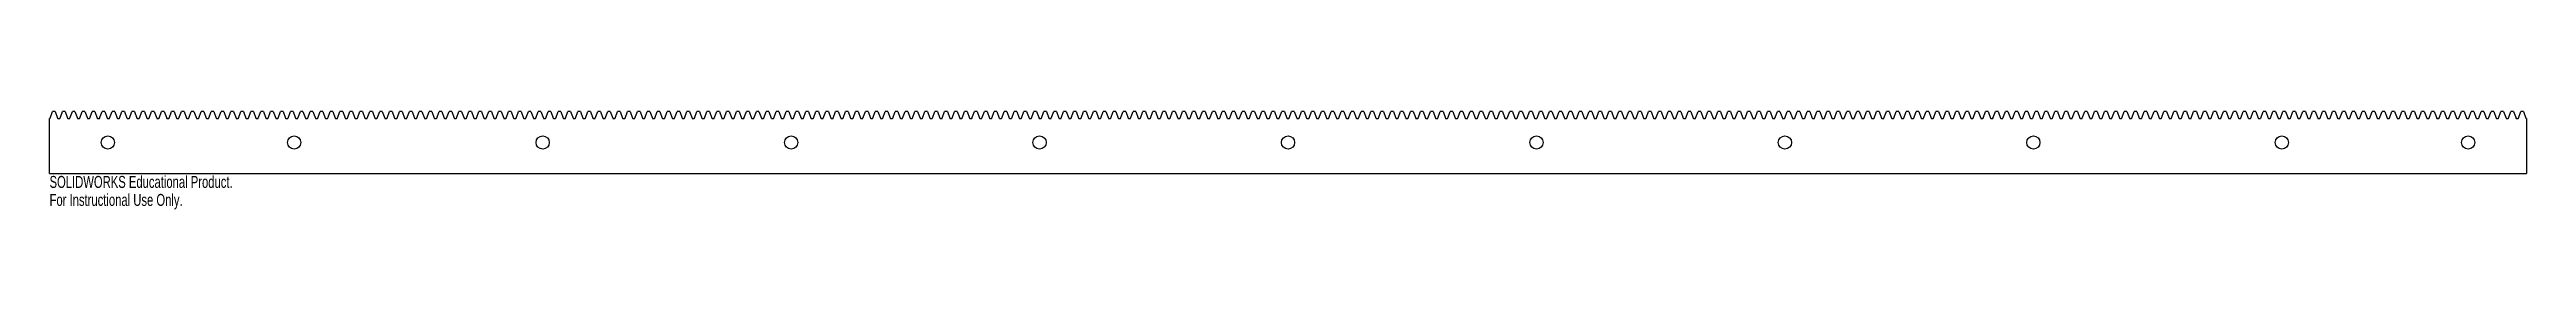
# Model space of a CAD drawing. Header units: inches. Extents: x -19.7 to 19.5, y -1.1 to 0.5.
import ezdxf

# ---------------------------------------------------------------- set-up
doc = ezdxf.new("R2010")
doc.units = ezdxf.units.IN
doc.header["$MEASUREMENT"] = 0
doc.styles.add('SLDTEXTSTYLE0', font='TXT', dxfattribs={"width": 0.7})

msp = doc.modelspace()

# ---------------------------------------------------------------- texts
at = {"color": 7, "linetype": 'Continuous', "char_height": 0.1903, "attachment_point": 1, "style": 'SLDTEXTSTYLE0'}
for s, insert in [('SOLIDWORKS Educational Product.', (-19.733, -0.532)), ('For Instructional Use Only.', (-19.733, -0.818))]:
    msp.add_mtext(s, dxfattribs=dict(at, insert=insert))

# ---------------------------------------------------------------- linework, layer by layer
at = {"color": 7, "linetype": 'Continuous', "lineweight": 25}
for p, q in [((-19.724, 0.387), (-19.686, 0.492)), ((-19.644, 0.492), (-19.686, 0.492)), ((-19.644, 0.492), (-19.605, 0.387)), ((-19.567, 0.387), (-19.529, 0.492)), ((-19.487, 0.492), (-19.529, 0.492)), ((-19.487, 0.492), (-19.448, 0.387)), ((-19.41, 0.387), (-19.372, 0.492)), ((-19.33, 0.492), (-19.372, 0.492)), ((-19.33, 0.492), (-19.291, 0.387)), ((-19.253, 0.387), (-19.215, 0.492)), ((-19.172, 0.492), (-19.215, 0.492)), ((-19.172, 0.492), (-19.134, 0.387)), ((-19.096, 0.387), (-19.058, 0.492)), ((-19.015, 0.492), (-19.058, 0.492)), ((-19.015, 0.492), (-18.977, 0.387)), ((-18.939, 0.387), (-18.9, 0.492)), ((-18.858, 0.492), (-18.9, 0.492)), ((-18.858, 0.492), (-18.82, 0.387)), ((-18.782, 0.387), (-18.743, 0.492)), ((-18.701, 0.492), (-18.743, 0.492)), ((-18.701, 0.492), (-18.663, 0.387)), ((-18.625, 0.387), (-18.586, 0.492)), ((-18.544, 0.492), (-18.586, 0.492)), ((-18.544, 0.492), (-18.506, 0.387)), ((-18.468, 0.387), (-18.429, 0.492)), ((-18.387, 0.492), (-18.429, 0.492)), ((-18.387, 0.492), (-18.349, 0.387)), ((-18.31, 0.387), (-18.272, 0.492)), ((-18.23, 0.492), (-18.272, 0.492)), ((-18.23, 0.492), (-18.192, 0.387)), ((-18.153, 0.387), (-18.115, 0.492)), ((-18.073, 0.492), (-18.115, 0.492)), ((-18.073, 0.492), (-18.035, 0.387)), ((-17.996, 0.387), (-17.958, 0.492)), ((-17.916, 0.492), (-17.958, 0.492)), ((-17.916, 0.492), (-17.877, 0.387)), ((-17.839, 0.387), (-17.801, 0.492)), ((-17.759, 0.492), (-17.801, 0.492)), ((-17.759, 0.492), (-17.72, 0.387)), ((-17.682, 0.387), (-17.644, 0.492)), ((-17.602, 0.492), (-17.644, 0.492)), ((-17.602, 0.492), (-17.563, 0.387)), ((-17.525, 0.387), (-17.487, 0.492)), ((-17.445, 0.492), (-17.487, 0.492)), ((-17.445, 0.492), (-17.406, 0.387)), ((-17.368, 0.387), (-17.33, 0.492)), ((-17.287, 0.492), (-17.33, 0.492)), ((-17.287, 0.492), (-17.249, 0.387)), ((-17.211, 0.387), (-17.173, 0.492)), ((-17.13, 0.492), (-17.173, 0.492)), ((-17.13, 0.492), (-17.092, 0.387)), ((-17.054, 0.387), (-17.015, 0.492)), ((-16.973, 0.492), (-17.015, 0.492)), ((-16.973, 0.492), (-16.935, 0.387)), ((-16.897, 0.387), (-16.858, 0.492)), ((-16.816, 0.492), (-16.858, 0.492)), ((-16.816, 0.492), (-16.778, 0.387)), ((-16.74, 0.387), (-16.701, 0.492)), ((-16.659, 0.492), (-16.701, 0.492)), ((-16.659, 0.492), (-16.621, 0.387)), ((-16.583, 0.387), (-16.544, 0.492)), ((-16.502, 0.492), (-16.544, 0.492)), ((-16.502, 0.492), (-16.464, 0.387)), ((-16.426, 0.387), (-16.387, 0.492)), ((-16.345, 0.492), (-16.387, 0.492)), ((-16.345, 0.492), (-16.307, 0.387)), ((-16.268, 0.387), (-16.23, 0.492)), ((-16.188, 0.492), (-16.23, 0.492)), ((-16.188, 0.492), (-16.15, 0.387)), ((-16.111, 0.387), (-16.073, 0.492)), ((-16.031, 0.492), (-16.073, 0.492)), ((-16.031, 0.492), (-15.992, 0.387)), ((-15.954, 0.387), (-15.916, 0.492)), ((-15.874, 0.492), (-15.916, 0.492)), ((-15.874, 0.492), (-15.835, 0.387)), ((-15.797, 0.387), (-15.759, 0.492)), ((-15.717, 0.492), (-15.759, 0.492)), ((-15.717, 0.492), (-15.678, 0.387)), ((-15.64, 0.387), (-15.602, 0.492)), ((-15.56, 0.492), (-15.602, 0.492)), ((-15.56, 0.492), (-15.521, 0.387)), ((-15.483, 0.387), (-15.445, 0.492)), ((-15.403, 0.492), (-15.445, 0.492)), ((-15.403, 0.492), (-15.364, 0.387)), ((-15.326, 0.387), (-15.288, 0.492)), ((-15.245, 0.492), (-15.288, 0.492)), ((-15.245, 0.492), (-15.207, 0.387)), ((-15.169, 0.387), (-15.131, 0.492)), ((-15.088, 0.492), (-15.131, 0.492)), ((-15.088, 0.492), (-15.05, 0.387)), ((-15.012, 0.387), (-14.973, 0.492)), ((-14.931, 0.492), (-14.973, 0.492)), ((-14.931, 0.492), (-14.893, 0.387)), ((-14.855, 0.387), (-14.816, 0.492)), ((-14.774, 0.492), (-14.816, 0.492)), ((-14.774, 0.492), (-14.736, 0.387)), ((-14.698, 0.387), (-14.659, 0.492)), ((-14.617, 0.492), (-14.659, 0.492)), ((-14.617, 0.492), (-14.579, 0.387)), ((-14.541, 0.387), (-14.502, 0.492)), ((-14.46, 0.492), (-14.502, 0.492)), ((-14.46, 0.492), (-14.422, 0.387)), ((-14.383, 0.387), (-14.345, 0.492)), ((-14.303, 0.492), (-14.345, 0.492)), ((-14.303, 0.492), (-14.265, 0.387)), ((-14.226, 0.387), (-14.188, 0.492)), ((-14.146, 0.492), (-14.188, 0.492)), ((-14.146, 0.492), (-14.108, 0.387)), ((-14.069, 0.387), (-14.031, 0.492)), ((-13.989, 0.492), (-14.031, 0.492)), ((-13.989, 0.492), (-13.95, 0.387)), ((-13.912, 0.387), (-13.874, 0.492)), ((-13.832, 0.492), (-13.874, 0.492)), ((-13.832, 0.492), (-13.793, 0.387)), ((-13.755, 0.387), (-13.717, 0.492)), ((-13.675, 0.492), (-13.717, 0.492)), ((-13.675, 0.492), (-13.636, 0.387)), ((-13.598, 0.387), (-13.56, 0.492)), ((-13.518, 0.492), (-13.56, 0.492)), ((-13.518, 0.492), (-13.479, 0.387)), ((-13.441, 0.387), (-13.403, 0.492)), ((-13.36, 0.492), (-13.403, 0.492)), ((-13.36, 0.492), (-13.322, 0.387)), ((-13.284, 0.387), (-13.246, 0.492)), ((-13.203, 0.492), (-13.246, 0.492)), ((-13.203, 0.492), (-13.165, 0.387)), ((-13.127, 0.387), (-13.088, 0.492)), ((-13.046, 0.492), (-13.088, 0.492)), ((-13.046, 0.492), (-13.008, 0.387)), ((-12.97, 0.387), (-12.931, 0.492)), ((-12.889, 0.492), (-12.931, 0.492)), ((-12.889, 0.492), (-12.851, 0.387)), ((-12.813, 0.387), (-12.774, 0.492)), ((-12.732, 0.492), (-12.774, 0.492)), ((-12.732, 0.492), (-12.694, 0.387)), ((-12.656, 0.387), (-12.617, 0.492)), ((-12.575, 0.492), (-12.617, 0.492)), ((-12.575, 0.492), (-12.537, 0.387)), ((-12.499, 0.387), (-12.46, 0.492)), ((-12.418, 0.492), (-12.46, 0.492)), ((-12.418, 0.492), (-12.38, 0.387)), ((-12.341, 0.387), (-12.303, 0.492)), ((-12.261, 0.492), (-12.303, 0.492)), ((-12.261, 0.492), (-12.223, 0.387)), ((-12.184, 0.387), (-12.146, 0.492)), ((-12.104, 0.492), (-12.146, 0.492)), ((-12.104, 0.492), (-12.065, 0.387)), ((-12.027, 0.387), (-11.989, 0.492)), ((-11.947, 0.492), (-11.989, 0.492)), ((-11.947, 0.492), (-11.908, 0.387)), ((-11.87, 0.387), (-11.832, 0.492)), ((-11.79, 0.492), (-11.832, 0.492)), ((-11.79, 0.492), (-11.751, 0.387)), ((-11.713, 0.387), (-11.675, 0.492)), ((-11.633, 0.492), (-11.675, 0.492)), ((-11.633, 0.492), (-11.594, 0.387)), ((-11.556, 0.387), (-11.518, 0.492)), ((-11.476, 0.492), (-11.518, 0.492)), ((-11.476, 0.492), (-11.437, 0.387)), ((-11.399, 0.387), (-11.361, 0.492)), ((-11.318, 0.492), (-11.361, 0.492)), ((-11.318, 0.492), (-11.28, 0.387)), ((-11.242, 0.387), (-11.204, 0.492)), ((-11.161, 0.492), (-11.204, 0.492)), ((-11.161, 0.492), (-11.123, 0.387)), ((-11.085, 0.387), (-11.046, 0.492)), ((-11.004, 0.492), (-11.046, 0.492)), ((-11.004, 0.492), (-10.966, 0.387)), ((-10.928, 0.387), (-10.889, 0.492)), ((-10.847, 0.492), (-10.889, 0.492)), ((-10.847, 0.492), (-10.809, 0.387)), ((-10.771, 0.387), (-10.732, 0.492)), ((-10.69, 0.492), (-10.732, 0.492)), ((-10.69, 0.492), (-10.652, 0.387)), ((-10.614, 0.387), (-10.575, 0.492)), ((-10.533, 0.492), (-10.575, 0.492)), ((-10.533, 0.492), (-10.495, 0.387)), ((-10.456, 0.387), (-10.418, 0.492)), ((-10.376, 0.492), (-10.418, 0.492)), ((-10.376, 0.492), (-10.338, 0.387)), ((-10.299, 0.387), (-10.261, 0.492)), ((-10.219, 0.492), (-10.261, 0.492)), ((-10.219, 0.492), (-10.181, 0.387)), ((-10.142, 0.387), (-10.104, 0.492)), ((-10.062, 0.492), (-10.104, 0.492)), ((-10.062, 0.492), (-10.023, 0.387)), ((-9.985, 0.387), (-9.947, 0.492)), ((-9.905, 0.492), (-9.947, 0.492)), ((-9.905, 0.492), (-9.866, 0.387)), ((-9.828, 0.387), (-9.79, 0.492)), ((-9.748, 0.492), (-9.79, 0.492)), ((-9.748, 0.492), (-9.709, 0.387)), ((-9.671, 0.387), (-9.633, 0.492)), ((-9.591, 0.492), (-9.633, 0.492)), ((-9.591, 0.492), (-9.552, 0.387)), ((-9.514, 0.387), (-9.476, 0.492)), ((-9.433, 0.492), (-9.476, 0.492)), ((-9.433, 0.492), (-9.395, 0.387)), ((-9.357, 0.387), (-9.319, 0.492)), ((-9.276, 0.492), (-9.319, 0.492)), ((-9.276, 0.492), (-9.238, 0.387)), ((-9.2, 0.387), (-9.161, 0.492)), ((-9.119, 0.492), (-9.161, 0.492)), ((-9.119, 0.492), (-9.081, 0.387)), ((-9.043, 0.387), (-9.004, 0.492)), ((-8.962, 0.492), (-9.004, 0.492)), ((-8.962, 0.492), (-8.924, 0.387)), ((-8.886, 0.387), (-8.847, 0.492)), ((-8.805, 0.492), (-8.847, 0.492)), ((-8.805, 0.492), (-8.767, 0.387)), ((-8.729, 0.387), (-8.69, 0.492)), ((-8.648, 0.492), (-8.69, 0.492)), ((-8.648, 0.492), (-8.61, 0.387)), ((-8.572, 0.387), (-8.533, 0.492)), ((-8.491, 0.492), (-8.533, 0.492)), ((-8.491, 0.492), (-8.453, 0.387)), ((-8.414, 0.387), (-8.376, 0.492)), ((-8.334, 0.492), (-8.376, 0.492)), ((-8.334, 0.492), (-8.296, 0.387)), ((-8.257, 0.387), (-8.219, 0.492)), ((-8.177, 0.492), (-8.219, 0.492)), ((-8.177, 0.492), (-8.138, 0.387)), ((-8.1, 0.387), (-8.062, 0.492)), ((-8.02, 0.492), (-8.062, 0.492)), ((-8.02, 0.492), (-7.981, 0.387)), ((-7.943, 0.387), (-7.905, 0.492)), ((-7.863, 0.492), (-7.905, 0.492)), ((-7.863, 0.492), (-7.824, 0.387)), ((-7.786, 0.387), (-7.748, 0.492)), ((-7.706, 0.492), (-7.748, 0.492)), ((-7.706, 0.492), (-7.667, 0.387)), ((-7.629, 0.387), (-7.591, 0.492)), ((-7.549, 0.492), (-7.591, 0.492)), ((-7.549, 0.492), (-7.51, 0.387)), ((-7.472, 0.387), (-7.434, 0.492)), ((-7.391, 0.492), (-7.434, 0.492)), ((-7.391, 0.492), (-7.353, 0.387)), ((-7.315, 0.387), (-7.277, 0.492)), ((-7.234, 0.492), (-7.277, 0.492)), ((-7.234, 0.492), (-7.196, 0.387)), ((-7.158, 0.387), (-7.119, 0.492)), ((-7.077, 0.492), (-7.119, 0.492)), ((-7.077, 0.492), (-7.039, 0.387)), ((-7.001, 0.387), (-6.962, 0.492)), ((-6.92, 0.492), (-6.962, 0.492)), ((-6.92, 0.492), (-6.882, 0.387)), ((-6.844, 0.387), (-6.805, 0.492)), ((-6.763, 0.492), (-6.805, 0.492)), ((-6.763, 0.492), (-6.725, 0.387)), ((-6.687, 0.387), (-6.648, 0.492)), ((-6.606, 0.492), (-6.648, 0.492)), ((-6.606, 0.492), (-6.568, 0.387)), ((-6.529, 0.387), (-6.491, 0.492)), ((-6.449, 0.492), (-6.491, 0.492)), ((-6.449, 0.492), (-6.411, 0.387)), ((-6.372, 0.387), (-6.334, 0.492)), ((-6.292, 0.492), (-6.334, 0.492)), ((-6.292, 0.492), (-6.254, 0.387)), ((-6.215, 0.387), (-6.177, 0.492)), ((-6.135, 0.492), (-6.177, 0.492)), ((-6.135, 0.492), (-6.096, 0.387)), ((-6.058, 0.387), (-6.02, 0.492)), ((-5.978, 0.492), (-6.02, 0.492)), ((-5.978, 0.492), (-5.939, 0.387)), ((-5.901, 0.387), (-5.863, 0.492)), ((-5.821, 0.492), (-5.863, 0.492)), ((-5.821, 0.492), (-5.782, 0.387)), ((-5.744, 0.387), (-5.706, 0.492)), ((-5.664, 0.492), (-5.706, 0.492)), ((-5.664, 0.492), (-5.625, 0.387)), ((-5.587, 0.387), (-5.549, 0.492)), ((-5.506, 0.492), (-5.549, 0.492)), ((-5.506, 0.492), (-5.468, 0.387)), ((-5.43, 0.387), (-5.392, 0.492)), ((-5.349, 0.492), (-5.392, 0.492)), ((-5.349, 0.492), (-5.311, 0.387)), ((-5.273, 0.387), (-5.234, 0.492)), ((-5.192, 0.492), (-5.234, 0.492)), ((-5.192, 0.492), (-5.154, 0.387)), ((-5.116, 0.387), (-5.077, 0.492)), ((-5.035, 0.492), (-5.077, 0.492)), ((-5.035, 0.492), (-4.997, 0.387)), ((-4.959, 0.387), (-4.92, 0.492)), ((-4.878, 0.492), (-4.92, 0.492)), ((-4.878, 0.492), (-4.84, 0.387)), ((-4.802, 0.387), (-4.763, 0.492)), ((-4.721, 0.492), (-4.763, 0.492)), ((-4.721, 0.492), (-4.683, 0.387)), ((-4.645, 0.387), (-4.606, 0.492)), ((-4.564, 0.492), (-4.606, 0.492)), ((-4.564, 0.492), (-4.526, 0.387)), ((-4.487, 0.387), (-4.449, 0.492)), ((-4.407, 0.492), (-4.449, 0.492)), ((-4.407, 0.492), (-4.369, 0.387)), ((-4.33, 0.387), (-4.292, 0.492)), ((-4.25, 0.492), (-4.292, 0.492)), ((-4.25, 0.492), (-4.211, 0.387)), ((-4.173, 0.387), (-4.135, 0.492)), ((-4.093, 0.492), (-4.135, 0.492)), ((-4.093, 0.492), (-4.054, 0.387)), ((-4.016, 0.387), (-3.978, 0.492)), ((-3.936, 0.492), (-3.978, 0.492)), ((-3.936, 0.492), (-3.897, 0.387)), ((-3.859, 0.387), (-3.821, 0.492)), ((-3.779, 0.492), (-3.821, 0.492)), ((-3.779, 0.492), (-3.74, 0.387)), ((-3.702, 0.387), (-3.664, 0.492)), ((-3.622, 0.492), (-3.664, 0.492)), ((-3.622, 0.492), (-3.583, 0.387)), ((-3.545, 0.387), (-3.507, 0.492)), ((-3.464, 0.492), (-3.507, 0.492)), ((-3.464, 0.492), (-3.426, 0.387)), ((-3.388, 0.387), (-3.35, 0.492)), ((-3.307, 0.492), (-3.35, 0.492)), ((-3.307, 0.492), (-3.269, 0.387)), ((-3.231, 0.387), (-3.192, 0.492)), ((-3.15, 0.492), (-3.192, 0.492)), ((-3.15, 0.492), (-3.112, 0.387)), ((-3.074, 0.387), (-3.035, 0.492)), ((-2.993, 0.492), (-3.035, 0.492)), ((-2.993, 0.492), (-2.955, 0.387)), ((-2.917, 0.387), (-2.878, 0.492)), ((-2.836, 0.492), (-2.878, 0.492)), ((-2.836, 0.492), (-2.798, 0.387)), ((-2.76, 0.387), (-2.721, 0.492)), ((-2.679, 0.492), (-2.721, 0.492)), ((-2.679, 0.492), (-2.641, 0.387)), ((-2.602, 0.387), (-2.564, 0.492)), ((-2.522, 0.492), (-2.564, 0.492)), ((-2.522, 0.492), (-2.484, 0.387)), ((-2.445, 0.387), (-2.407, 0.492)), ((-2.365, 0.492), (-2.407, 0.492)), ((-2.365, 0.492), (-2.327, 0.387)), ((-2.288, 0.387), (-2.25, 0.492)), ((-2.208, 0.492), (-2.25, 0.492)), ((-2.208, 0.492), (-2.169, 0.387)), ((-2.131, 0.387), (-2.093, 0.492)), ((-2.051, 0.492), (-2.093, 0.492)), ((-2.051, 0.492), (-2.012, 0.387)), ((-1.974, 0.387), (-1.936, 0.492)), ((-1.894, 0.492), (-1.936, 0.492)), ((-1.894, 0.492), (-1.855, 0.387)), ((-1.817, 0.387), (-1.779, 0.492)), ((-1.737, 0.492), (-1.779, 0.492)), ((-1.737, 0.492), (-1.698, 0.387)), ((-1.66, 0.387), (-1.622, 0.492)), ((-1.579, 0.492), (-1.622, 0.492)), ((-1.579, 0.492), (-1.541, 0.387)), ((-1.503, 0.387), (-1.465, 0.492)), ((-1.422, 0.492), (-1.465, 0.492)), ((-1.422, 0.492), (-1.384, 0.387)), ((-1.346, 0.387), (-1.307, 0.492)), ((-1.265, 0.492), (-1.307, 0.492)), ((-1.265, 0.492), (-1.227, 0.387)), ((-1.189, 0.387), (-1.15, 0.492)), ((-1.108, 0.492), (-1.15, 0.492)), ((-1.108, 0.492), (-1.07, 0.387)), ((-1.032, 0.387), (-0.993, 0.492)), ((-0.951, 0.492), (-0.993, 0.492)), ((-0.951, 0.492), (-0.913, 0.387)), ((-0.875, 0.387), (-0.836, 0.492)), ((-0.794, 0.492), (-0.836, 0.492)), ((-0.794, 0.492), (-0.756, 0.387)), ((-0.718, 0.387), (-0.679, 0.492)), ((-0.637, 0.492), (-0.679, 0.492)), ((-0.637, 0.492), (-0.599, 0.387)), ((-0.56, 0.387), (-0.522, 0.492)), ((-0.48, 0.492), (-0.522, 0.492)), ((-0.48, 0.492), (-0.442, 0.387)), ((-0.403, 0.387), (-0.365, 0.492)), ((-0.323, 0.492), (-0.365, 0.492)), ((-0.323, 0.492), (-0.284, 0.387)), ((-0.246, 0.387), (-0.208, 0.492)), ((-0.166, 0.492), (-0.208, 0.492)), ((-0.166, 0.492), (-0.127, 0.387)), ((-0.089, 0.387), (-0.051, 0.492)), ((-0.009, 0.492), (-0.051, 0.492)), ((-0.009, 0.492), (0.03, 0.387)), ((0.068, 0.387), (0.106, 0.492)), ((0.148, 0.492), (0.106, 0.492)), ((0.148, 0.492), (0.187, 0.387)), ((0.225, 0.387), (0.263, 0.492)), ((0.305, 0.492), (0.263, 0.492)), ((0.305, 0.492), (0.344, 0.387)), ((0.382, 0.387), (0.42, 0.492)), ((0.463, 0.492), (0.42, 0.492)), ((0.463, 0.492), (0.501, 0.387)), ((0.539, 0.387), (0.577, 0.492)), ((0.62, 0.492), (0.577, 0.492)), ((0.62, 0.492), (0.658, 0.387)), ((0.696, 0.387), (0.735, 0.492)), ((0.777, 0.492), (0.735, 0.492)), ((0.777, 0.492), (0.815, 0.387)), ((0.853, 0.387), (0.892, 0.492)), ((0.934, 0.492), (0.892, 0.492)), ((0.934, 0.492), (0.972, 0.387)), ((1.01, 0.387), (1.049, 0.492)), ((1.091, 0.492), (1.049, 0.492)), ((1.091, 0.492), (1.129, 0.387)), ((1.167, 0.387), (1.206, 0.492)), ((1.248, 0.492), (1.206, 0.492)), ((1.248, 0.492), (1.286, 0.387)), ((1.325, 0.387), (1.363, 0.492)), ((1.405, 0.492), (1.363, 0.492)), ((1.405, 0.492), (1.443, 0.387)), ((1.482, 0.387), (1.52, 0.492)), ((1.562, 0.492), (1.52, 0.492)), ((1.562, 0.492), (1.6, 0.387)), ((1.639, 0.387), (1.677, 0.492)), ((1.719, 0.492), (1.677, 0.492)), ((1.719, 0.492), (1.758, 0.387)), ((1.796, 0.387), (1.834, 0.492)), ((1.876, 0.492), (1.834, 0.492)), ((1.876, 0.492), (1.915, 0.387)), ((1.953, 0.387), (1.991, 0.492)), ((2.033, 0.492), (1.991, 0.492)), ((2.033, 0.492), (2.072, 0.387)), ((2.11, 0.387), (2.148, 0.492)), ((2.19, 0.492), (2.148, 0.492)), ((2.19, 0.492), (2.229, 0.387)), ((2.267, 0.387), (2.305, 0.492)), ((2.348, 0.492), (2.305, 0.492)), ((2.348, 0.492), (2.386, 0.387)), ((2.424, 0.387), (2.462, 0.492)), ((2.505, 0.492), (2.462, 0.492)), ((2.505, 0.492), (2.543, 0.387)), ((2.581, 0.387), (2.62, 0.492)), ((2.662, 0.492), (2.62, 0.492)), ((2.662, 0.492), (2.7, 0.387)), ((2.738, 0.387), (2.777, 0.492)), ((2.819, 0.492), (2.777, 0.492)), ((2.819, 0.492), (2.857, 0.387)), ((2.895, 0.387), (2.934, 0.492)), ((2.976, 0.492), (2.934, 0.492)), ((2.976, 0.492), (3.014, 0.387)), ((3.052, 0.387), (3.091, 0.492)), ((3.133, 0.492), (3.091, 0.492)), ((3.133, 0.492), (3.171, 0.387)), ((3.209, 0.387), (3.248, 0.492)), ((3.29, 0.492), (3.248, 0.492)), ((3.29, 0.492), (3.328, 0.387)), ((3.367, 0.387), (3.405, 0.492)), ((3.447, 0.492), (3.405, 0.492)), ((3.447, 0.492), (3.485, 0.387)), ((3.524, 0.387), (3.562, 0.492)), ((3.604, 0.492), (3.562, 0.492)), ((3.604, 0.492), (3.643, 0.387)), ((3.681, 0.387), (3.719, 0.492)), ((3.761, 0.492), (3.719, 0.492)), ((3.761, 0.492), (3.8, 0.387)), ((3.838, 0.387), (3.876, 0.492)), ((3.918, 0.492), (3.876, 0.492)), ((3.918, 0.492), (3.957, 0.387)), ((3.995, 0.387), (4.033, 0.492)), ((4.075, 0.492), (4.033, 0.492)), ((4.075, 0.492), (4.114, 0.387)), ((4.152, 0.387), (4.19, 0.492)), ((4.232, 0.492), (4.19, 0.492)), ((4.232, 0.492), (4.271, 0.387)), ((4.309, 0.387), (4.347, 0.492)), ((4.39, 0.492), (4.347, 0.492)), ((4.39, 0.492), (4.428, 0.387)), ((4.466, 0.387), (4.504, 0.492)), ((4.547, 0.492), (4.504, 0.492)), ((4.547, 0.492), (4.585, 0.387)), ((4.623, 0.387), (4.662, 0.492)), ((4.704, 0.492), (4.662, 0.492)), ((4.704, 0.492), (4.742, 0.387)), ((4.78, 0.387), (4.819, 0.492)), ((4.861, 0.492), (4.819, 0.492)), ((4.861, 0.492), (4.899, 0.387)), ((4.937, 0.387), (4.976, 0.492)), ((5.018, 0.492), (4.976, 0.492)), ((5.018, 0.492), (5.056, 0.387)), ((5.094, 0.387), (5.133, 0.492)), ((5.175, 0.492), (5.133, 0.492)), ((5.175, 0.492), (5.213, 0.387)), ((5.252, 0.387), (5.29, 0.492)), ((5.332, 0.492), (5.29, 0.492)), ((5.332, 0.492), (5.37, 0.387)), ((5.409, 0.387), (5.447, 0.492)), ((5.489, 0.492), (5.447, 0.492)), ((5.489, 0.492), (5.527, 0.387)), ((5.566, 0.387), (5.604, 0.492)), ((5.646, 0.492), (5.604, 0.492)), ((5.646, 0.492), (5.685, 0.387)), ((5.723, 0.387), (5.761, 0.492)), ((5.803, 0.492), (5.761, 0.492)), ((5.803, 0.492), (5.842, 0.387)), ((5.88, 0.387), (5.918, 0.492)), ((5.96, 0.492), (5.918, 0.492)), ((5.96, 0.492), (5.999, 0.387)), ((6.037, 0.387), (6.075, 0.492)), ((6.117, 0.492), (6.075, 0.492)), ((6.117, 0.492), (6.156, 0.387)), ((6.194, 0.387), (6.232, 0.492)), ((6.275, 0.492), (6.232, 0.492)), ((6.275, 0.492), (6.313, 0.387)), ((6.351, 0.387), (6.389, 0.492)), ((6.432, 0.492), (6.389, 0.492)), ((6.432, 0.492), (6.47, 0.387)), ((6.508, 0.387), (6.547, 0.492)), ((6.589, 0.492), (6.547, 0.492)), ((6.589, 0.492), (6.627, 0.387)), ((6.665, 0.387), (6.704, 0.492)), ((6.746, 0.492), (6.704, 0.492)), ((6.746, 0.492), (6.784, 0.387)), ((6.822, 0.387), (6.861, 0.492)), ((6.903, 0.492), (6.861, 0.492)), ((6.903, 0.492), (6.941, 0.387)), ((6.979, 0.387), (7.018, 0.492)), ((7.06, 0.492), (7.018, 0.492)), ((7.06, 0.492), (7.098, 0.387)), ((7.136, 0.387), (7.175, 0.492)), ((7.217, 0.492), (7.175, 0.492)), ((7.217, 0.492), (7.255, 0.387)), ((7.294, 0.387), (7.332, 0.492)), ((7.374, 0.492), (7.332, 0.492)), ((7.374, 0.492), (7.412, 0.387)), ((7.451, 0.387), (7.489, 0.492)), ((7.531, 0.492), (7.489, 0.492)), ((7.531, 0.492), (7.57, 0.387)), ((7.608, 0.387), (7.646, 0.492)), ((7.688, 0.492), (7.646, 0.492)), ((7.688, 0.492), (7.727, 0.387)), ((7.765, 0.387), (7.803, 0.492)), ((7.845, 0.492), (7.803, 0.492)), ((7.845, 0.492), (7.884, 0.387)), ((7.922, 0.387), (7.96, 0.492)), ((8.002, 0.492), (7.96, 0.492)), ((8.002, 0.492), (8.041, 0.387)), ((8.079, 0.387), (8.117, 0.492)), ((8.159, 0.492), (8.117, 0.492)), ((8.159, 0.492), (8.198, 0.387)), ((8.236, 0.387), (8.274, 0.492)), ((8.317, 0.492), (8.274, 0.492)), ((8.317, 0.492), (8.355, 0.387)), ((8.393, 0.387), (8.431, 0.492)), ((8.474, 0.492), (8.431, 0.492)), ((8.474, 0.492), (8.512, 0.387)), ((8.55, 0.387), (8.589, 0.492)), ((8.631, 0.492), (8.589, 0.492)), ((8.631, 0.492), (8.669, 0.387)), ((8.707, 0.387), (8.746, 0.492)), ((8.788, 0.492), (8.746, 0.492)), ((8.788, 0.492), (8.826, 0.387)), ((8.864, 0.387), (8.903, 0.492)), ((8.945, 0.492), (8.903, 0.492)), ((8.945, 0.492), (8.983, 0.387)), ((9.021, 0.387), (9.06, 0.492)), ((9.102, 0.492), (9.06, 0.492)), ((9.102, 0.492), (9.14, 0.387)), ((9.179, 0.387), (9.217, 0.492)), ((9.259, 0.492), (9.217, 0.492)), ((9.259, 0.492), (9.297, 0.387)), ((9.336, 0.387), (9.374, 0.492)), ((9.416, 0.492), (9.374, 0.492)), ((9.416, 0.492), (9.454, 0.387)), ((9.493, 0.387), (9.531, 0.492)), ((9.573, 0.492), (9.531, 0.492)), ((9.573, 0.492), (9.612, 0.387)), ((9.65, 0.387), (9.688, 0.492)), ((9.73, 0.492), (9.688, 0.492)), ((9.73, 0.492), (9.769, 0.387)), ((9.807, 0.387), (9.845, 0.492)), ((9.887, 0.492), (9.845, 0.492)), ((9.887, 0.492), (9.926, 0.387)), ((9.964, 0.387), (10.002, 0.492)), ((10.044, 0.492), (10.002, 0.492)), ((10.044, 0.492), (10.083, 0.387)), ((10.121, 0.387), (10.159, 0.492)), ((10.202, 0.492), (10.159, 0.492)), ((10.202, 0.492), (10.24, 0.387)), ((10.278, 0.387), (10.316, 0.492)), ((10.359, 0.492), (10.316, 0.492)), ((10.359, 0.492), (10.397, 0.387)), ((10.435, 0.387), (10.474, 0.492)), ((10.516, 0.492), (10.474, 0.492)), ((10.516, 0.492), (10.554, 0.387)), ((10.592, 0.387), (10.631, 0.492)), ((10.673, 0.492), (10.631, 0.492)), ((10.673, 0.492), (10.711, 0.387)), ((10.749, 0.387), (10.788, 0.492)), ((10.83, 0.492), (10.788, 0.492)), ((10.83, 0.492), (10.868, 0.387)), ((10.906, 0.387), (10.945, 0.492)), ((10.987, 0.492), (10.945, 0.492)), ((10.987, 0.492), (11.025, 0.387)), ((11.063, 0.387), (11.102, 0.492)), ((11.144, 0.492), (11.102, 0.492)), ((11.144, 0.492), (11.182, 0.387)), ((11.221, 0.387), (11.259, 0.492)), ((11.301, 0.492), (11.259, 0.492)), ((11.301, 0.492), (11.339, 0.387)), ((11.378, 0.387), (11.416, 0.492)), ((11.458, 0.492), (11.416, 0.492)), ((11.458, 0.492), (11.497, 0.387)), ((11.535, 0.387), (11.573, 0.492)), ((11.615, 0.492), (11.573, 0.492)), ((11.615, 0.492), (11.654, 0.387)), ((11.692, 0.387), (11.73, 0.492)), ((11.772, 0.492), (11.73, 0.492)), ((11.772, 0.492), (11.811, 0.387)), ((11.849, 0.387), (11.887, 0.492)), ((11.929, 0.492), (11.887, 0.492)), ((11.929, 0.492), (11.968, 0.387)), ((12.006, 0.387), (12.044, 0.492)), ((12.086, 0.492), (12.044, 0.492)), ((12.086, 0.492), (12.125, 0.387)), ((12.163, 0.387), (12.201, 0.492)), ((12.244, 0.492), (12.201, 0.492)), ((12.244, 0.492), (12.282, 0.387)), ((12.32, 0.387), (12.358, 0.492)), ((12.401, 0.492), (12.358, 0.492)), ((12.401, 0.492), (12.439, 0.387)), ((12.477, 0.387), (12.516, 0.492)), ((12.558, 0.492), (12.516, 0.492)), ((12.558, 0.492), (12.596, 0.387)), ((12.634, 0.387), (12.673, 0.492)), ((12.715, 0.492), (12.673, 0.492)), ((12.715, 0.492), (12.753, 0.387)), ((12.791, 0.387), (12.83, 0.492)), ((12.872, 0.492), (12.83, 0.492)), ((12.872, 0.492), (12.91, 0.387)), ((12.948, 0.387), (12.987, 0.492)), ((13.029, 0.492), (12.987, 0.492)), ((13.029, 0.492), (13.067, 0.387)), ((13.106, 0.387), (13.144, 0.492)), ((13.186, 0.492), (13.144, 0.492)), ((13.186, 0.492), (13.224, 0.387)), ((13.263, 0.387), (13.301, 0.492)), ((13.343, 0.492), (13.301, 0.492)), ((13.343, 0.492), (13.381, 0.387)), ((13.42, 0.387), (13.458, 0.492)), ((13.5, 0.492), (13.458, 0.492)), ((13.5, 0.492), (13.539, 0.387)), ((13.577, 0.387), (13.615, 0.492)), ((13.657, 0.492), (13.615, 0.492)), ((13.657, 0.492), (13.696, 0.387)), ((13.734, 0.387), (13.772, 0.492)), ((13.814, 0.492), (13.772, 0.492)), ((13.814, 0.492), (13.853, 0.387)), ((13.891, 0.387), (13.929, 0.492)), ((13.971, 0.492), (13.929, 0.492)), ((13.971, 0.492), (14.01, 0.387)), ((14.048, 0.387), (14.086, 0.492)), ((14.129, 0.492), (14.086, 0.492)), ((14.129, 0.492), (14.167, 0.387)), ((14.205, 0.387), (14.243, 0.492)), ((14.286, 0.492), (14.243, 0.492)), ((14.286, 0.492), (14.324, 0.387)), ((14.362, 0.387), (14.401, 0.492)), ((14.443, 0.492), (14.401, 0.492)), ((14.443, 0.492), (14.481, 0.387)), ((14.519, 0.387), (14.558, 0.492)), ((14.6, 0.492), (14.558, 0.492)), ((14.6, 0.492), (14.638, 0.387)), ((14.676, 0.387), (14.715, 0.492)), ((14.757, 0.492), (14.715, 0.492)), ((14.757, 0.492), (14.795, 0.387)), ((14.833, 0.387), (14.872, 0.492)), ((14.914, 0.492), (14.872, 0.492)), ((14.914, 0.492), (14.952, 0.387)), ((14.99, 0.387), (15.029, 0.492)), ((15.071, 0.492), (15.029, 0.492)), ((15.071, 0.492), (15.109, 0.387)), ((15.148, 0.387), (15.186, 0.492)), ((15.228, 0.492), (15.186, 0.492)), ((15.228, 0.492), (15.266, 0.387)), ((15.305, 0.387), (15.343, 0.492)), ((15.385, 0.492), (15.343, 0.492)), ((15.385, 0.492), (15.424, 0.387)), ((15.462, 0.387), (15.5, 0.492)), ((15.542, 0.492), (15.5, 0.492)), ((15.542, 0.492), (15.581, 0.387)), ((15.619, 0.387), (15.657, 0.492)), ((15.699, 0.492), (15.657, 0.492)), ((15.699, 0.492), (15.738, 0.387)), ((15.776, 0.387), (15.814, 0.492)), ((15.856, 0.492), (15.814, 0.492)), ((15.856, 0.492), (15.895, 0.387)), ((15.933, 0.387), (15.971, 0.492)), ((16.013, 0.492), (15.971, 0.492)), ((16.013, 0.492), (16.052, 0.387)), ((16.09, 0.387), (16.128, 0.492)), ((16.171, 0.492), (16.128, 0.492)), ((16.171, 0.492), (16.209, 0.387)), ((16.247, 0.387), (16.285, 0.492)), ((16.328, 0.492), (16.285, 0.492)), ((16.328, 0.492), (16.366, 0.387)), ((16.404, 0.387), (16.443, 0.492)), ((16.485, 0.492), (16.443, 0.492)), ((16.485, 0.492), (16.523, 0.387)), ((16.561, 0.387), (16.6, 0.492)), ((16.642, 0.492), (16.6, 0.492)), ((16.642, 0.492), (16.68, 0.387)), ((16.718, 0.387), (16.757, 0.492)), ((16.799, 0.492), (16.757, 0.492)), ((16.799, 0.492), (16.837, 0.387)), ((16.875, 0.387), (16.914, 0.492)), ((16.956, 0.492), (16.914, 0.492)), ((16.956, 0.492), (16.994, 0.387)), ((17.033, 0.387), (17.071, 0.492)), ((17.113, 0.492), (17.071, 0.492)), ((17.113, 0.492), (17.151, 0.387)), ((17.19, 0.387), (17.228, 0.492)), ((17.27, 0.492), (17.228, 0.492)), ((17.27, 0.492), (17.308, 0.387)), ((17.347, 0.387), (17.385, 0.492)), ((17.427, 0.492), (17.385, 0.492)), ((17.427, 0.492), (17.466, 0.387)), ((17.504, 0.387), (17.542, 0.492)), ((17.584, 0.492), (17.542, 0.492)), ((17.584, 0.492), (17.623, 0.387)), ((17.661, 0.387), (17.699, 0.492)), ((17.741, 0.492), (17.699, 0.492)), ((17.741, 0.492), (17.78, 0.387)), ((17.818, 0.387), (17.856, 0.492)), ((17.898, 0.492), (17.856, 0.492)), ((17.898, 0.492), (17.937, 0.387)), ((17.975, 0.387), (18.013, 0.492)), ((18.056, 0.492), (18.013, 0.492)), ((18.056, 0.492), (18.094, 0.387)), ((18.132, 0.387), (18.17, 0.492)), ((18.213, 0.492), (18.17, 0.492)), ((18.213, 0.492), (18.251, 0.387)), ((18.289, 0.387), (18.328, 0.492)), ((18.37, 0.492), (18.328, 0.492)), ((18.37, 0.492), (18.408, 0.387)), ((18.446, 0.387), (18.485, 0.492)), ((18.527, 0.492), (18.485, 0.492)), ((18.527, 0.492), (18.565, 0.387)), ((18.603, 0.387), (18.642, 0.492)), ((18.684, 0.492), (18.642, 0.492)), ((18.684, 0.492), (18.722, 0.387)), ((18.76, 0.387), (18.799, 0.492)), ((18.841, 0.492), (18.799, 0.492)), ((18.841, 0.492), (18.879, 0.387)), ((18.917, 0.387), (18.956, 0.492)), ((18.998, 0.492), (18.956, 0.492)), ((18.998, 0.492), (19.036, 0.387)), ((19.075, 0.387), (19.113, 0.492)), ((19.155, 0.492), (19.113, 0.492)), ((19.155, 0.492), (19.193, 0.387)), ((19.232, 0.387), (19.27, 0.492)), ((19.312, 0.492), (19.27, 0.492)), ((19.312, 0.492), (19.351, 0.387)), ((19.389, 0.387), (19.427, 0.492)), ((19.469, 0.492), (19.427, 0.492)), ((19.469, 0.492), (19.508, 0.387)), ((-19.733, -0.492), (-19.733, 0.38)), ((-19.596, 0.38), (-19.577, 0.38)), ((-19.439, 0.38), (-19.419, 0.38)), ((-19.282, 0.38), (-19.262, 0.38)), ((-19.125, 0.38), (-19.105, 0.38)), ((-18.968, 0.38), (-18.948, 0.38)), ((-18.811, 0.38), (-18.791, 0.38)), ((-18.653, 0.38), (-18.634, 0.38)), ((-18.496, 0.38), (-18.477, 0.38)), ((-18.339, 0.38), (-18.32, 0.38)), ((-18.182, 0.38), (-18.163, 0.38)), ((-18.025, 0.38), (-18.006, 0.38)), ((-17.868, 0.38), (-17.849, 0.38)), ((-17.711, 0.38), (-17.692, 0.38)), ((-17.554, 0.38), (-17.535, 0.38)), ((-17.397, 0.38), (-17.377, 0.38)), ((-17.24, 0.38), (-17.22, 0.38)), ((-17.083, 0.38), (-17.063, 0.38)), ((-16.926, 0.38), (-16.906, 0.38)), ((-16.768, 0.38), (-16.749, 0.38)), ((-16.611, 0.38), (-16.592, 0.38)), ((-16.454, 0.38), (-16.435, 0.38)), ((-16.297, 0.38), (-16.278, 0.38)), ((-16.14, 0.38), (-16.121, 0.38)), ((-15.983, 0.38), (-15.964, 0.38)), ((-15.826, 0.38), (-15.807, 0.38)), ((-15.669, 0.38), (-15.65, 0.38)), ((-15.512, 0.38), (-15.492, 0.38)), ((-15.355, 0.38), (-15.335, 0.38)), ((-15.198, 0.38), (-15.178, 0.38)), ((-15.041, 0.38), (-15.021, 0.38)), ((-14.884, 0.38), (-14.864, 0.38)), ((-14.726, 0.38), (-14.707, 0.38)), ((-14.569, 0.38), (-14.55, 0.38)), ((-14.412, 0.38), (-14.393, 0.38)), ((-14.255, 0.38), (-14.236, 0.38)), ((-14.098, 0.38), (-14.079, 0.38)), ((-13.941, 0.38), (-13.922, 0.38)), ((-13.784, 0.38), (-13.765, 0.38)), ((-13.627, 0.38), (-13.608, 0.38)), ((-13.47, 0.38), (-13.45, 0.38)), ((-13.313, 0.38), (-13.293, 0.38)), ((-13.156, 0.38), (-13.136, 0.38)), ((-12.999, 0.38), (-12.979, 0.38)), ((-12.841, 0.38), (-12.822, 0.38)), ((-12.684, 0.38), (-12.665, 0.38)), ((-12.527, 0.38), (-12.508, 0.38)), ((-12.37, 0.38), (-12.351, 0.38)), ((-12.213, 0.38), (-12.194, 0.38)), ((-12.056, 0.38), (-12.037, 0.38)), ((-11.899, 0.38), (-11.88, 0.38)), ((-11.742, 0.38), (-11.723, 0.38)), ((-11.585, 0.38), (-11.565, 0.38)), ((-11.428, 0.38), (-11.408, 0.38)), ((-11.271, 0.38), (-11.251, 0.38)), ((-11.114, 0.38), (-11.094, 0.38)), ((-10.957, 0.38), (-10.937, 0.38)), ((-10.799, 0.38), (-10.78, 0.38)), ((-10.642, 0.38), (-10.623, 0.38)), ((-10.485, 0.38), (-10.466, 0.38)), ((-10.328, 0.38), (-10.309, 0.38)), ((-10.171, 0.38), (-10.152, 0.38)), ((-10.014, 0.38), (-9.995, 0.38)), ((-9.857, 0.38), (-9.838, 0.38)), ((-9.7, 0.38), (-9.681, 0.38)), ((-9.543, 0.38), (-9.523, 0.38)), ((-9.386, 0.38), (-9.366, 0.38)), ((-9.229, 0.38), (-9.209, 0.38)), ((-9.072, 0.38), (-9.052, 0.38)), ((-8.914, 0.38), (-8.895, 0.38)), ((-8.757, 0.38), (-8.738, 0.38)), ((-8.6, 0.38), (-8.581, 0.38)), ((-8.443, 0.38), (-8.424, 0.38)), ((-8.286, 0.38), (-8.267, 0.38)), ((-8.129, 0.38), (-8.11, 0.38)), ((-7.972, 0.38), (-7.953, 0.38)), ((-7.815, 0.38), (-7.796, 0.38)), ((-7.658, 0.38), (-7.638, 0.38)), ((-7.501, 0.38), (-7.481, 0.38)), ((-7.344, 0.38), (-7.324, 0.38)), ((-7.187, 0.38), (-7.167, 0.38)), ((-7.03, 0.38), (-7.01, 0.38)), ((-6.872, 0.38), (-6.853, 0.38)), ((-6.715, 0.38), (-6.696, 0.38)), ((-6.558, 0.38), (-6.539, 0.38)), ((-6.401, 0.38), (-6.382, 0.38)), ((-6.244, 0.38), (-6.225, 0.38)), ((-6.087, 0.38), (-6.068, 0.38)), ((-5.93, 0.38), (-5.911, 0.38)), ((-5.773, 0.38), (-5.754, 0.38)), ((-5.616, 0.38), (-5.596, 0.38)), ((-5.459, 0.38), (-5.439, 0.38)), ((-5.302, 0.38), (-5.282, 0.38)), ((-5.145, 0.38), (-5.125, 0.38)), ((-4.987, 0.38), (-4.968, 0.38)), ((-4.83, 0.38), (-4.811, 0.38)), ((-4.673, 0.38), (-4.654, 0.38)), ((-4.516, 0.38), (-4.497, 0.38)), ((-4.359, 0.38), (-4.34, 0.38)), ((-4.202, 0.38), (-4.183, 0.38)), ((-4.045, 0.38), (-4.026, 0.38)), ((-3.888, 0.38), (-3.869, 0.38)), ((-3.731, 0.38), (-3.711, 0.38)), ((-3.574, 0.38), (-3.554, 0.38)), ((-3.417, 0.38), (-3.397, 0.38)), ((-3.26, 0.38), (-3.24, 0.38)), ((-3.103, 0.38), (-3.083, 0.38)), ((-2.945, 0.38), (-2.926, 0.38)), ((-2.788, 0.38), (-2.769, 0.38)), ((-2.631, 0.38), (-2.612, 0.38)), ((-2.474, 0.38), (-2.455, 0.38)), ((-2.317, 0.38), (-2.298, 0.38)), ((-2.16, 0.38), (-2.141, 0.38)), ((-2.003, 0.38), (-1.984, 0.38)), ((-1.846, 0.38), (-1.827, 0.38)), ((-1.689, 0.38), (-1.669, 0.38)), ((-1.532, 0.38), (-1.512, 0.38)), ((-1.375, 0.38), (-1.355, 0.38)), ((-1.218, 0.38), (-1.198, 0.38)), ((-1.06, 0.38), (-1.041, 0.38)), ((-0.903, 0.38), (-0.884, 0.38)), ((-0.746, 0.38), (-0.727, 0.38)), ((-0.589, 0.38), (-0.57, 0.38)), ((-0.432, 0.38), (-0.413, 0.38)), ((-0.275, 0.38), (-0.256, 0.38)), ((-0.118, 0.38), (-0.099, 0.38)), ((0.039, 0.38), (0.058, 0.38)), ((0.196, 0.38), (0.216, 0.38)), ((0.353, 0.38), (0.373, 0.38)), ((0.51, 0.38), (0.53, 0.38)), ((0.667, 0.38), (0.687, 0.38)), ((0.824, 0.38), (0.844, 0.38)), ((0.982, 0.38), (1.001, 0.38)), ((1.139, 0.38), (1.158, 0.38)), ((1.296, 0.38), (1.315, 0.38)), ((1.453, 0.38), (1.472, 0.38)), ((1.61, 0.38), (1.629, 0.38)), ((1.767, 0.38), (1.786, 0.38)), ((1.924, 0.38), (1.943, 0.38)), ((2.081, 0.38), (2.1, 0.38)), ((2.238, 0.38), (2.258, 0.38)), ((2.395, 0.38), (2.415, 0.38)), ((2.552, 0.38), (2.572, 0.38)), ((2.709, 0.38), (2.729, 0.38)), ((2.867, 0.38), (2.886, 0.38)), ((3.024, 0.38), (3.043, 0.38)), ((3.181, 0.38), (3.2, 0.38)), ((3.338, 0.38), (3.357, 0.38)), ((3.495, 0.38), (3.514, 0.38)), ((3.652, 0.38), (3.671, 0.38)), ((3.809, 0.38), (3.828, 0.38)), ((3.966, 0.38), (3.985, 0.38)), ((4.123, 0.38), (4.143, 0.38)), ((4.28, 0.38), (4.3, 0.38)), ((4.437, 0.38), (4.457, 0.38)), ((4.594, 0.38), (4.614, 0.38)), ((4.751, 0.38), (4.771, 0.38)), ((4.909, 0.38), (4.928, 0.38)), ((5.066, 0.38), (5.085, 0.38)), ((5.223, 0.38), (5.242, 0.38)), ((5.38, 0.38), (5.399, 0.38)), ((5.537, 0.38), (5.556, 0.38)), ((5.694, 0.38), (5.713, 0.38)), ((5.851, 0.38), (5.87, 0.38)), ((6.008, 0.38), (6.027, 0.38)), ((6.165, 0.38), (6.185, 0.38)), ((6.322, 0.38), (6.342, 0.38)), ((6.479, 0.38), (6.499, 0.38)), ((6.636, 0.38), (6.656, 0.38)), ((6.794, 0.38), (6.813, 0.38)), ((6.951, 0.38), (6.97, 0.38)), ((7.108, 0.38), (7.127, 0.38)), ((7.265, 0.38), (7.284, 0.38)), ((7.422, 0.38), (7.441, 0.38)), ((7.579, 0.38), (7.598, 0.38)), ((7.736, 0.38), (7.755, 0.38)), ((7.893, 0.38), (7.912, 0.38)), ((8.05, 0.38), (8.07, 0.38)), ((8.207, 0.38), (8.227, 0.38)), ((8.364, 0.38), (8.384, 0.38)), ((8.521, 0.38), (8.541, 0.38)), ((8.678, 0.38), (8.698, 0.38)), ((8.836, 0.38), (8.855, 0.38)), ((8.993, 0.38), (9.012, 0.38)), ((9.15, 0.38), (9.169, 0.38)), ((9.307, 0.38), (9.326, 0.38)), ((9.464, 0.38), (9.483, 0.38)), ((9.621, 0.38), (9.64, 0.38)), ((9.778, 0.38), (9.797, 0.38)), ((9.935, 0.38), (9.954, 0.38)), ((10.092, 0.38), (10.112, 0.38)), ((10.249, 0.38), (10.269, 0.38)), ((10.406, 0.38), (10.426, 0.38)), ((10.563, 0.38), (10.583, 0.38)), ((10.721, 0.38), (10.74, 0.38)), ((10.878, 0.38), (10.897, 0.38)), ((11.035, 0.38), (11.054, 0.38)), ((11.192, 0.38), (11.211, 0.38)), ((11.349, 0.38), (11.368, 0.38)), ((11.506, 0.38), (11.525, 0.38)), ((11.663, 0.38), (11.682, 0.38)), ((11.82, 0.38), (11.839, 0.38)), ((11.977, 0.38), (11.997, 0.38)), ((12.134, 0.38), (12.154, 0.38)), ((12.291, 0.38), (12.311, 0.38)), ((12.448, 0.38), (12.468, 0.38)), ((12.605, 0.38), (12.625, 0.38)), ((12.763, 0.38), (12.782, 0.38)), ((12.92, 0.38), (12.939, 0.38)), ((13.077, 0.38), (13.096, 0.38)), ((13.234, 0.38), (13.253, 0.38)), ((13.391, 0.38), (13.41, 0.38)), ((13.548, 0.38), (13.567, 0.38)), ((13.705, 0.38), (13.724, 0.38)), ((13.862, 0.38), (13.881, 0.38)), ((14.019, 0.38), (14.039, 0.38)), ((14.176, 0.38), (14.196, 0.38)), ((14.333, 0.38), (14.353, 0.38)), ((14.49, 0.38), (14.51, 0.38)), ((14.648, 0.38), (14.667, 0.38)), ((14.805, 0.38), (14.824, 0.38)), ((14.962, 0.38), (14.981, 0.38)), ((15.119, 0.38), (15.138, 0.38)), ((15.276, 0.38), (15.295, 0.38)), ((15.433, 0.38), (15.452, 0.38)), ((15.59, 0.38), (15.609, 0.38)), ((15.747, 0.38), (15.766, 0.38)), ((15.904, 0.38), (15.924, 0.38)), ((16.061, 0.38), (16.081, 0.38)), ((16.218, 0.38), (16.238, 0.38)), ((16.375, 0.38), (16.395, 0.38)), ((16.532, 0.38), (16.552, 0.38)), ((16.69, 0.38), (16.709, 0.38)), ((16.847, 0.38), (16.866, 0.38)), ((17.004, 0.38), (17.023, 0.38)), ((17.161, 0.38), (17.18, 0.38)), ((17.318, 0.38), (17.337, 0.38)), ((17.475, 0.38), (17.494, 0.38)), ((17.632, 0.38), (17.651, 0.38)), ((17.789, 0.38), (17.808, 0.38)), ((17.946, 0.38), (17.966, 0.38)), ((18.103, 0.38), (18.123, 0.38)), ((18.26, 0.38), (18.28, 0.38)), ((18.417, 0.38), (18.437, 0.38)), ((18.575, 0.38), (18.594, 0.38)), ((18.732, 0.38), (18.751, 0.38)), ((18.889, 0.38), (18.908, 0.38)), ((19.046, 0.38), (19.065, 0.38)), ((19.203, 0.38), (19.222, 0.38)), ((19.36, 0.38), (19.379, 0.38)), ((19.517, 0.38), (19.517, -0.492)), ((-19.733, -0.492), (19.517, -0.492))]:
    msp.add_line(p, q, dxfattribs=at)
for centre in [(-18.809, 0), (-15.856, 0), (-11.919, 0), (-7.982, 0), (-4.045, 0), (-0.108, 0), (3.829, 0), (7.766, 0), (11.703, 0), (15.64, 0), (18.592, 0)]:
    msp.add_circle(centre, 0.105, dxfattribs=at)
for centre, start, end in [((-19.734, 0.39), 271.7945, 340), ((-19.596, 0.39), 200, 270), ((-19.577, 0.39), 270, 340), ((-19.439, 0.39), 200, 270), ((-19.419, 0.39), 270, 340), ((-19.282, 0.39), 200, 270), ((-19.262, 0.39), 270, 340), ((-19.125, 0.39), 200, 270), ((-19.105, 0.39), 270, 340), ((-18.968, 0.39), 200, 270), ((-18.948, 0.39), 270, 340), ((-18.811, 0.39), 200, 270), ((-18.791, 0.39), 270, 340), ((-18.653, 0.39), 200, 270), ((-18.634, 0.39), 270, 340), ((-18.496, 0.39), 200, 270), ((-18.477, 0.39), 270, 340), ((-18.339, 0.39), 200, 270), ((-18.32, 0.39), 270, 340), ((-18.182, 0.39), 200, 270), ((-18.163, 0.39), 270, 340), ((-18.025, 0.39), 200, 270), ((-18.006, 0.39), 270, 340), ((-17.868, 0.39), 200, 270), ((-17.849, 0.39), 270, 340), ((-17.711, 0.39), 200, 270), ((-17.692, 0.39), 270, 340), ((-17.554, 0.39), 200, 270), ((-17.535, 0.39), 270, 340), ((-17.397, 0.39), 200, 270), ((-17.377, 0.39), 270, 340), ((-17.24, 0.39), 200, 270), ((-17.22, 0.39), 270, 340), ((-17.083, 0.39), 200, 270), ((-17.063, 0.39), 270, 340), ((-16.926, 0.39), 200, 270), ((-16.906, 0.39), 270, 340), ((-16.768, 0.39), 200, 270), ((-16.749, 0.39), 270, 340), ((-16.611, 0.39), 200, 270), ((-16.592, 0.39), 270, 340), ((-16.454, 0.39), 200, 270), ((-16.435, 0.39), 270, 340), ((-16.297, 0.39), 200, 270), ((-16.278, 0.39), 270, 340), ((-16.14, 0.39), 200, 270), ((-16.121, 0.39), 270, 340), ((-15.983, 0.39), 200, 270), ((-15.964, 0.39), 270, 340), ((-15.826, 0.39), 200, 270), ((-15.807, 0.39), 270, 340), ((-15.669, 0.39), 200, 270), ((-15.65, 0.39), 270, 340), ((-15.512, 0.39), 200, 270), ((-15.492, 0.39), 270, 340), ((-15.355, 0.39), 200, 270), ((-15.335, 0.39), 270, 340), ((-15.198, 0.39), 200, 270), ((-15.178, 0.39), 270, 340), ((-15.041, 0.39), 200, 270), ((-15.021, 0.39), 270, 340), ((-14.884, 0.39), 200, 270), ((-14.864, 0.39), 270, 340), ((-14.726, 0.39), 200, 270), ((-14.707, 0.39), 270, 340), ((-14.569, 0.39), 200, 270), ((-14.55, 0.39), 270, 340), ((-14.412, 0.39), 200, 270), ((-14.393, 0.39), 270, 340), ((-14.255, 0.39), 200, 270), ((-14.236, 0.39), 270, 340), ((-14.098, 0.39), 200, 270), ((-14.079, 0.39), 270, 340), ((-13.941, 0.39), 200, 270), ((-13.922, 0.39), 270, 340), ((-13.784, 0.39), 200, 270), ((-13.765, 0.39), 270, 340), ((-13.627, 0.39), 200, 270), ((-13.608, 0.39), 270, 340), ((-13.47, 0.39), 200, 270), ((-13.45, 0.39), 270, 340), ((-13.313, 0.39), 200, 270), ((-13.293, 0.39), 270, 340), ((-13.156, 0.39), 200, 270), ((-13.136, 0.39), 270, 340), ((-12.999, 0.39), 200, 270), ((-12.979, 0.39), 270, 340), ((-12.841, 0.39), 200, 270), ((-12.822, 0.39), 270, 340), ((-12.684, 0.39), 200, 270), ((-12.665, 0.39), 270, 340), ((-12.527, 0.39), 200, 270), ((-12.508, 0.39), 270, 340), ((-12.37, 0.39), 200, 270), ((-12.351, 0.39), 270, 340), ((-12.213, 0.39), 200, 270), ((-12.194, 0.39), 270, 340), ((-12.056, 0.39), 200, 270), ((-12.037, 0.39), 270, 340), ((-11.899, 0.39), 200, 270), ((-11.88, 0.39), 270, 340), ((-11.742, 0.39), 200, 270), ((-11.723, 0.39), 270, 340), ((-11.585, 0.39), 200, 270), ((-11.565, 0.39), 270, 340), ((-11.428, 0.39), 200, 270), ((-11.408, 0.39), 270, 340), ((-11.271, 0.39), 200, 270), ((-11.251, 0.39), 270, 340), ((-11.114, 0.39), 200, 270), ((-11.094, 0.39), 270, 340), ((-10.957, 0.39), 200, 270), ((-10.937, 0.39), 270, 340), ((-10.799, 0.39), 200, 270), ((-10.78, 0.39), 270, 340), ((-10.642, 0.39), 200, 270), ((-10.623, 0.39), 270, 340), ((-10.485, 0.39), 200, 270), ((-10.466, 0.39), 270, 340), ((-10.328, 0.39), 200, 270), ((-10.309, 0.39), 270, 340), ((-10.171, 0.39), 200, 270), ((-10.152, 0.39), 270, 340), ((-10.014, 0.39), 200, 270), ((-9.995, 0.39), 270, 340), ((-9.857, 0.39), 200, 270), ((-9.838, 0.39), 270, 340), ((-9.7, 0.39), 200, 270), ((-9.681, 0.39), 270, 340), ((-9.543, 0.39), 200, 270), ((-9.523, 0.39), 270, 340), ((-9.386, 0.39), 200, 270), ((-9.366, 0.39), 270, 340), ((-9.229, 0.39), 200, 270), ((-9.209, 0.39), 270, 340), ((-9.072, 0.39), 200, 270), ((-9.052, 0.39), 270, 340), ((-8.914, 0.39), 200, 270), ((-8.895, 0.39), 270, 340), ((-8.757, 0.39), 200, 270), ((-8.738, 0.39), 270, 340), ((-8.6, 0.39), 200, 270), ((-8.581, 0.39), 270, 340), ((-8.443, 0.39), 200, 270), ((-8.424, 0.39), 270, 340), ((-8.286, 0.39), 200, 270), ((-8.267, 0.39), 270, 340), ((-8.129, 0.39), 200, 270), ((-8.11, 0.39), 270, 340), ((-7.972, 0.39), 200, 270), ((-7.953, 0.39), 270, 340), ((-7.815, 0.39), 200, 270), ((-7.796, 0.39), 270, 340), ((-7.658, 0.39), 200, 270), ((-7.638, 0.39), 270, 340), ((-7.501, 0.39), 200, 270), ((-7.481, 0.39), 270, 340), ((-7.344, 0.39), 200, 270), ((-7.324, 0.39), 270, 340), ((-7.187, 0.39), 200, 270), ((-7.167, 0.39), 270, 340), ((-7.03, 0.39), 200, 270), ((-7.01, 0.39), 270, 340), ((-6.872, 0.39), 200, 270), ((-6.853, 0.39), 270, 340), ((-6.715, 0.39), 200, 270), ((-6.696, 0.39), 270, 340), ((-6.558, 0.39), 200, 270), ((-6.539, 0.39), 270, 340), ((-6.401, 0.39), 200, 270), ((-6.382, 0.39), 270, 340), ((-6.244, 0.39), 200, 270), ((-6.225, 0.39), 270, 340), ((-6.087, 0.39), 200, 270), ((-6.068, 0.39), 270, 340), ((-5.93, 0.39), 200, 270), ((-5.911, 0.39), 270, 340), ((-5.773, 0.39), 200, 270), ((-5.754, 0.39), 270, 340), ((-5.616, 0.39), 200, 270), ((-5.596, 0.39), 270, 340), ((-5.459, 0.39), 200, 270), ((-5.439, 0.39), 270, 340), ((-5.302, 0.39), 200, 270), ((-5.282, 0.39), 270, 340), ((-5.145, 0.39), 200, 270), ((-5.125, 0.39), 270, 340), ((-4.987, 0.39), 200, 270), ((-4.968, 0.39), 270, 340), ((-4.83, 0.39), 200, 270), ((-4.811, 0.39), 270, 340), ((-4.673, 0.39), 200, 270), ((-4.654, 0.39), 270, 340), ((-4.516, 0.39), 200, 270), ((-4.497, 0.39), 270, 340), ((-4.359, 0.39), 200, 270), ((-4.34, 0.39), 270, 340), ((-4.202, 0.39), 200, 270), ((-4.183, 0.39), 270, 340), ((-4.045, 0.39), 200, 270), ((-4.026, 0.39), 270, 340), ((-3.888, 0.39), 200, 270), ((-3.869, 0.39), 270, 340), ((-3.731, 0.39), 200, 270), ((-3.711, 0.39), 270, 340), ((-3.574, 0.39), 200, 270), ((-3.554, 0.39), 270, 340), ((-3.417, 0.39), 200, 270), ((-3.397, 0.39), 270, 340), ((-3.26, 0.39), 200, 270), ((-3.24, 0.39), 270, 340), ((-3.103, 0.39), 200, 270), ((-3.083, 0.39), 270, 340), ((-2.945, 0.39), 200, 270), ((-2.926, 0.39), 270, 340), ((-2.788, 0.39), 200, 270), ((-2.769, 0.39), 270, 340), ((-2.631, 0.39), 200, 270), ((-2.612, 0.39), 270, 340), ((-2.474, 0.39), 200, 270), ((-2.455, 0.39), 270, 340), ((-2.317, 0.39), 200, 270), ((-2.298, 0.39), 270, 340), ((-2.16, 0.39), 200, 270), ((-2.141, 0.39), 270, 340), ((-2.003, 0.39), 200, 270), ((-1.984, 0.39), 270, 340), ((-1.846, 0.39), 200, 270), ((-1.827, 0.39), 270, 340), ((-1.689, 0.39), 200, 270), ((-1.669, 0.39), 270, 340), ((-1.532, 0.39), 200, 270), ((-1.512, 0.39), 270, 340), ((-1.375, 0.39), 200, 270), ((-1.355, 0.39), 270, 340), ((-1.218, 0.39), 200, 270), ((-1.198, 0.39), 270, 340), ((-1.06, 0.39), 200, 270), ((-1.041, 0.39), 270, 340), ((-0.903, 0.39), 200, 270), ((-0.884, 0.39), 270, 340), ((-0.746, 0.39), 200, 270), ((-0.727, 0.39), 270, 340), ((-0.589, 0.39), 200, 270), ((-0.57, 0.39), 270, 340), ((-0.432, 0.39), 200, 270), ((-0.413, 0.39), 270, 340), ((-0.275, 0.39), 200, 270), ((-0.256, 0.39), 270, 340), ((-0.118, 0.39), 200, 270), ((-0.099, 0.39), 270, 340), ((0.039, 0.39), 200, 270), ((0.058, 0.39), 270, 340), ((0.196, 0.39), 200, 270), ((0.216, 0.39), 270, 340), ((0.353, 0.39), 200, 270), ((0.373, 0.39), 270, 340), ((0.51, 0.39), 200, 270), ((0.53, 0.39), 270, 340), ((0.667, 0.39), 200, 270), ((0.687, 0.39), 270, 340), ((0.824, 0.39), 200, 270), ((0.844, 0.39), 270, 340), ((0.982, 0.39), 200, 270), ((1.001, 0.39), 270, 340), ((1.139, 0.39), 200, 270), ((1.158, 0.39), 270, 340), ((1.296, 0.39), 200, 270), ((1.315, 0.39), 270, 340), ((1.453, 0.39), 200, 270), ((1.472, 0.39), 270, 340), ((1.61, 0.39), 200, 270), ((1.629, 0.39), 270, 340), ((1.767, 0.39), 200, 270), ((1.786, 0.39), 270, 340), ((1.924, 0.39), 200, 270), ((1.943, 0.39), 270, 340), ((2.081, 0.39), 200, 270), ((2.1, 0.39), 270, 340), ((2.238, 0.39), 200, 270), ((2.258, 0.39), 270, 340), ((2.395, 0.39), 200, 270), ((2.415, 0.39), 270, 340), ((2.552, 0.39), 200, 270), ((2.572, 0.39), 270, 340), ((2.709, 0.39), 200, 270), ((2.729, 0.39), 270, 340), ((2.867, 0.39), 200, 270), ((2.886, 0.39), 270, 340), ((3.024, 0.39), 200, 270), ((3.043, 0.39), 270, 340), ((3.181, 0.39), 200, 270), ((3.2, 0.39), 270, 340), ((3.338, 0.39), 200, 270), ((3.357, 0.39), 270, 340), ((3.495, 0.39), 200, 270), ((3.514, 0.39), 270, 340), ((3.652, 0.39), 200, 270), ((3.671, 0.39), 270, 340), ((3.809, 0.39), 200, 270), ((3.828, 0.39), 270, 340), ((3.966, 0.39), 200, 270), ((3.985, 0.39), 270, 340), ((4.123, 0.39), 200, 270), ((4.143, 0.39), 270, 340), ((4.28, 0.39), 200, 270), ((4.3, 0.39), 270, 340), ((4.437, 0.39), 200, 270), ((4.457, 0.39), 270, 340), ((4.594, 0.39), 200, 270), ((4.614, 0.39), 270, 340), ((4.751, 0.39), 200, 270), ((4.771, 0.39), 270, 340), ((4.909, 0.39), 200, 270), ((4.928, 0.39), 270, 340), ((5.066, 0.39), 200, 270), ((5.085, 0.39), 270, 340), ((5.223, 0.39), 200, 270), ((5.242, 0.39), 270, 340), ((5.38, 0.39), 200, 270), ((5.399, 0.39), 270, 340), ((5.537, 0.39), 200, 270), ((5.556, 0.39), 270, 340), ((5.694, 0.39), 200, 270), ((5.713, 0.39), 270, 340), ((5.851, 0.39), 200, 270), ((5.87, 0.39), 270, 340), ((6.008, 0.39), 200, 270), ((6.027, 0.39), 270, 340), ((6.165, 0.39), 200, 270), ((6.185, 0.39), 270, 340), ((6.322, 0.39), 200, 270), ((6.342, 0.39), 270, 340), ((6.479, 0.39), 200, 270), ((6.499, 0.39), 270, 340), ((6.636, 0.39), 200, 270), ((6.656, 0.39), 270, 340), ((6.794, 0.39), 200, 270), ((6.813, 0.39), 270, 340), ((6.951, 0.39), 200, 270), ((6.97, 0.39), 270, 340), ((7.108, 0.39), 200, 270), ((7.127, 0.39), 270, 340), ((7.265, 0.39), 200, 270), ((7.284, 0.39), 270, 340), ((7.422, 0.39), 200, 270), ((7.441, 0.39), 270, 340), ((7.579, 0.39), 200, 270), ((7.598, 0.39), 270, 340), ((7.736, 0.39), 200, 270), ((7.755, 0.39), 270, 340), ((7.893, 0.39), 200, 270), ((7.912, 0.39), 270, 340), ((8.05, 0.39), 200, 270), ((8.07, 0.39), 270, 340), ((8.207, 0.39), 200, 270), ((8.227, 0.39), 270, 340), ((8.364, 0.39), 200, 270), ((8.384, 0.39), 270, 340), ((8.521, 0.39), 200, 270), ((8.541, 0.39), 270, 340), ((8.678, 0.39), 200, 270), ((8.698, 0.39), 270, 340), ((8.836, 0.39), 200, 270), ((8.855, 0.39), 270, 340), ((8.993, 0.39), 200, 270), ((9.012, 0.39), 270, 340), ((9.15, 0.39), 200, 270), ((9.169, 0.39), 270, 340), ((9.307, 0.39), 200, 270), ((9.326, 0.39), 270, 340), ((9.464, 0.39), 200, 270), ((9.483, 0.39), 270, 340), ((9.621, 0.39), 200, 270), ((9.64, 0.39), 270, 340), ((9.778, 0.39), 200, 270), ((9.797, 0.39), 270, 340), ((9.935, 0.39), 200, 270), ((9.954, 0.39), 270, 340), ((10.092, 0.39), 200, 270), ((10.112, 0.39), 270, 340), ((10.249, 0.39), 200, 270), ((10.269, 0.39), 270, 340), ((10.406, 0.39), 200, 270), ((10.426, 0.39), 270, 340), ((10.563, 0.39), 200, 270), ((10.583, 0.39), 270, 340), ((10.721, 0.39), 200, 270), ((10.74, 0.39), 270, 340), ((10.878, 0.39), 200, 270), ((10.897, 0.39), 270, 340), ((11.035, 0.39), 200, 270), ((11.054, 0.39), 270, 340), ((11.192, 0.39), 200, 270), ((11.211, 0.39), 270, 340), ((11.349, 0.39), 200, 270), ((11.368, 0.39), 270, 340), ((11.506, 0.39), 200, 270), ((11.525, 0.39), 270, 340), ((11.663, 0.39), 200, 270), ((11.682, 0.39), 270, 340), ((11.82, 0.39), 200, 270), ((11.839, 0.39), 270, 340), ((11.977, 0.39), 200, 270), ((11.997, 0.39), 270, 340), ((12.134, 0.39), 200, 270), ((12.154, 0.39), 270, 340), ((12.291, 0.39), 200, 270), ((12.311, 0.39), 270, 340), ((12.448, 0.39), 200, 270), ((12.468, 0.39), 270, 340), ((12.605, 0.39), 200, 270), ((12.625, 0.39), 270, 340), ((12.763, 0.39), 200, 270), ((12.782, 0.39), 270, 340), ((12.92, 0.39), 200, 270), ((12.939, 0.39), 270, 340), ((13.077, 0.39), 200, 270), ((13.096, 0.39), 270, 340), ((13.234, 0.39), 200, 270), ((13.253, 0.39), 270, 340), ((13.391, 0.39), 200, 270), ((13.41, 0.39), 270, 340), ((13.548, 0.39), 200, 270), ((13.567, 0.39), 270, 340), ((13.705, 0.39), 200, 270), ((13.724, 0.39), 270, 340), ((13.862, 0.39), 200, 270), ((13.881, 0.39), 270, 340), ((14.019, 0.39), 200, 270), ((14.039, 0.39), 270, 340), ((14.176, 0.39), 200, 270), ((14.196, 0.39), 270, 340), ((14.333, 0.39), 200, 270), ((14.353, 0.39), 270, 340), ((14.49, 0.39), 200, 270), ((14.51, 0.39), 270, 340), ((14.648, 0.39), 200, 270), ((14.667, 0.39), 270, 340), ((14.805, 0.39), 200, 270), ((14.824, 0.39), 270, 340), ((14.962, 0.39), 200, 270), ((14.981, 0.39), 270, 340), ((15.119, 0.39), 200, 270), ((15.138, 0.39), 270, 340), ((15.276, 0.39), 200, 270), ((15.295, 0.39), 270, 340), ((15.433, 0.39), 200, 270), ((15.452, 0.39), 270, 340), ((15.59, 0.39), 200, 270), ((15.609, 0.39), 270, 340), ((15.747, 0.39), 200, 270), ((15.766, 0.39), 270, 340), ((15.904, 0.39), 200, 270), ((15.924, 0.39), 270, 340), ((16.061, 0.39), 200, 270), ((16.081, 0.39), 270, 340), ((16.218, 0.39), 200, 270), ((16.238, 0.39), 270, 340), ((16.375, 0.39), 200, 270), ((16.395, 0.39), 270, 340), ((16.532, 0.39), 200, 270), ((16.552, 0.39), 270, 340), ((16.69, 0.39), 200, 270), ((16.709, 0.39), 270, 340), ((16.847, 0.39), 200, 270), ((16.866, 0.39), 270, 340), ((17.004, 0.39), 200, 270), ((17.023, 0.39), 270, 340), ((17.161, 0.39), 200, 270), ((17.18, 0.39), 270, 340), ((17.318, 0.39), 200, 270), ((17.337, 0.39), 270, 340), ((17.475, 0.39), 200, 270), ((17.494, 0.39), 270, 340), ((17.632, 0.39), 200, 270), ((17.651, 0.39), 270, 340), ((17.789, 0.39), 200, 270), ((17.808, 0.39), 270, 340), ((17.946, 0.39), 200, 270), ((17.966, 0.39), 270, 340), ((18.103, 0.39), 200, 270), ((18.123, 0.39), 270, 340), ((18.26, 0.39), 200, 270), ((18.28, 0.39), 270, 340), ((18.417, 0.39), 200, 270), ((18.437, 0.39), 270, 340), ((18.575, 0.39), 200, 270), ((18.594, 0.39), 270, 340), ((18.732, 0.39), 200, 270), ((18.751, 0.39), 270, 340), ((18.889, 0.39), 200, 270), ((18.908, 0.39), 270, 340), ((19.046, 0.39), 200, 270), ((19.065, 0.39), 270, 340), ((19.203, 0.39), 200, 270), ((19.222, 0.39), 270, 340), ((19.36, 0.39), 200, 270), ((19.379, 0.39), 270, 340), ((19.517, 0.39), 200, 268.2055)]:
    msp.add_arc(centre, 0.01, start, end, dxfattribs=at)

msp.set_redraw_order([(e.dxf.handle, doc.entitydb.next_handle()) for e in msp.query("TEXT MTEXT ATTDEF DIMENSION ARC_DIMENSION")])  # texts and dimensions are drawn at this point

doc.saveas('drawing.dxf')
